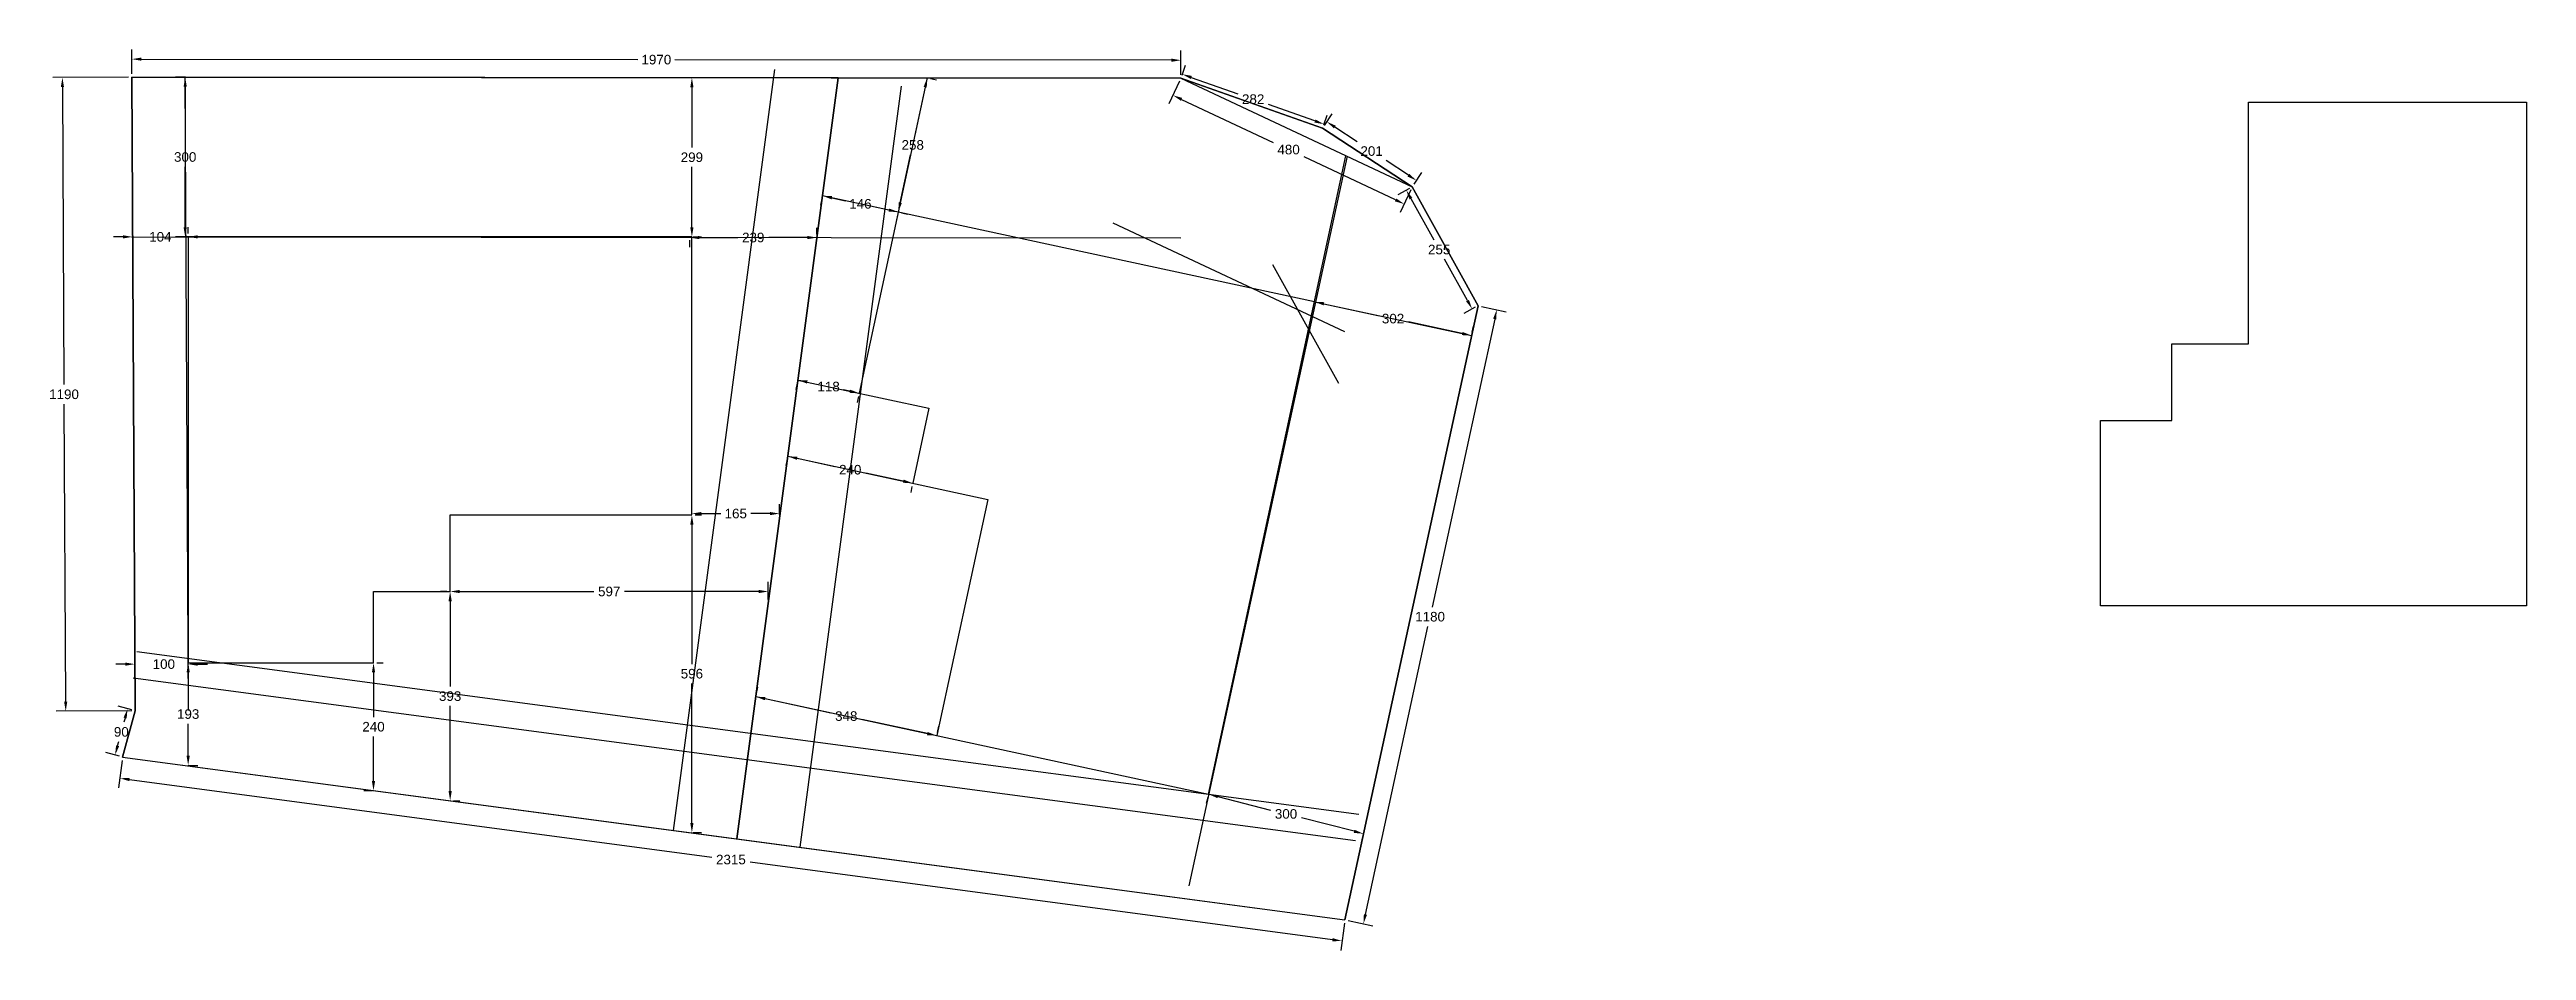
# Model space of a CAD drawing. Header units: inches. Extents: x -2903 to 3367, y -161 to 1064.
# Drawn here: x -679.21 to -632.7, y 558.26 to 575.18 of the extents above; entities that cross this region are included whole.
import ezdxf

# ---------------------------------------------------------------- set-up
doc = ezdxf.new("R2010")
doc.units = ezdxf.units.IN
doc.header["$MEASUREMENT"] = 0
doc.styles.get("Standard").update_dxf_attribs({"font": 'arial.ttf'})
doc.dimstyles.get("Standard").update_dxf_attribs({"dimtxt": 0.18, "dimasz": 0.18, "dimexe": 0.18, "dimexo": 0.0625, "dimgap": 0.09, "dimtad": 0, "dimtih": 1, "dimtoh": 1, "dimdec": 0, "dimlfac": 100, "dimzin": 0, "dimdsep": 46, "dimtxsty": 'Standard', "dimcen": 0.09, "dimadec": 0, "dimazin": 0, "dimtfac": 1, "dimtdec": 0, "dimtofl": 0, "dimtmove": 0, "dimatfit": 3, "dimfxl": 1, "dimtolj": 1, "dimtzin": 0, "dimarcsym": 0})

msp = doc.modelspace()

# ---------------------------------------------------------------- blocks, each defined once
blk = doc.blocks.new('*D396')
at = {"color": 0, "lineweight": -2, "transparency": 16777216}
for p, q in [((-677.843, 561.829), (-677.911, 561.316)), ((-677.709, 561.47), (-666.775, 560.015)), ((-655.118, 558.463), (-666.053, 559.919)), ((-654.895, 558.775), (-654.964, 558.261))]:
    blk.add_line(p, q, dxfattribs=at)
at = {"color": 0, "transparency": 16777216}
for points in [[(-677.705, 561.5), (-677.713, 561.441), (-677.887, 561.494)], [(-655.114, 558.493), (-655.122, 558.433), (-654.94, 558.439)]]:
    blk.add_solid(points, dxfattribs=at)
at = {"layer": 'Defpoints', "color": 0, "transparency": 16777216}
for p in [(-677.835, 561.891), (-654.887, 558.837), (-654.94, 558.439)]:
    blk.add_point(p, dxfattribs=at)
at = {"color": 0, "transparency": 16777216, "insert": (-666.414, 559.967), "char_height": 0.18, "attachment_point": 5}
blk.add_mtext('\\A1;2315', dxfattribs=at)
blk = doc.blocks.new('*D278')
at = {"color": 0, "lineweight": -2, "transparency": 16777216}
for p, q in [((-677.661, 562.777), (-677.917, 562.846)), ((-677.79, 562.625), (-677.811, 562.546)), ((-677.895, 561.908), (-678.151, 561.977)), ((-677.93, 562.104), (-677.909, 562.182))]:
    blk.add_line(p, q, dxfattribs=at)
at = {"color": 0, "transparency": 16777216}
for points in [[(-677.819, 562.633), (-677.761, 562.617), (-677.743, 562.799)], [(-677.959, 562.111), (-677.901, 562.096), (-677.977, 561.93)]]:
    blk.add_solid(points, dxfattribs=at)
at = {"layer": 'Defpoints', "color": 0, "transparency": 16777216}
for p in [(-677.743, 562.799), (-677.601, 562.76), (-677.835, 561.891)]:
    blk.add_point(p, dxfattribs=at)
at = {"color": 0, "transparency": 16777216, "insert": (-677.86, 562.364), "char_height": 0.18, "attachment_point": 5}
blk.add_mtext('\\A1;90', dxfattribs=at)
blk = doc.blocks.new('*D279')
at = {"color": 0, "lineweight": -2, "transparency": 16777216}
for p, q in [((-677.727, 574.66), (-679.147, 574.652)), ((-678.966, 574.473), (-678.937, 568.885)), ((-678.905, 562.933), (-678.935, 568.521)), ((-677.663, 562.76), (-679.084, 562.752))]:
    blk.add_line(p, q, dxfattribs=at)
at = {"color": 0, "transparency": 16777216}
for points in [[(-678.936, 574.473), (-678.996, 574.473), (-678.967, 574.653)], [(-678.875, 562.934), (-678.935, 562.933), (-678.904, 562.753)]]:
    blk.add_solid(points, dxfattribs=at)
at = {"layer": 'Defpoints', "color": 0, "transparency": 16777216}
for p in [(-678.967, 574.653), (-677.664, 574.66), (-677.601, 562.76)]:
    blk.add_point(p, dxfattribs=at)
at = {"color": 0, "transparency": 16777216, "insert": (-678.936, 568.703), "char_height": 0.18, "attachment_point": 5}
blk.add_mtext('\\A1;1190', dxfattribs=at)
blk = doc.blocks.new('*D280')
at = {"color": 0, "lineweight": -2, "transparency": 16777216}
for p, q in [((-677.664, 574.723), (-677.664, 575.177)), ((-677.484, 574.997), (-668.164, 574.988)), ((-658.144, 574.977), (-667.464, 574.987)), ((-657.964, 574.702), (-657.964, 575.157))]:
    blk.add_line(p, q, dxfattribs=at)
at = {"color": 0, "transparency": 16777216}
for points in [[(-677.484, 575.027), (-677.484, 574.967), (-677.664, 574.997)], [(-658.144, 575.007), (-658.144, 574.947), (-657.964, 574.977)]]:
    blk.add_solid(points, dxfattribs=at)
at = {"layer": 'Defpoints', "color": 0, "transparency": 16777216}
for p in [(-657.964, 574.977), (-677.664, 574.66), (-657.964, 574.64)]:
    blk.add_point(p, dxfattribs=at)
at = {"color": 0, "transparency": 16777216, "insert": (-667.814, 574.987), "char_height": 0.18, "attachment_point": 5}
blk.add_mtext('\\A1;1970', dxfattribs=at)
blk = doc.blocks.new('*D281')
at = {"color": 0, "lineweight": -2, "transparency": 16777216}
for p, q in [((-652.323, 570.355), (-651.859, 570.254)), ((-652.073, 570.117), (-653.247, 564.709)), ((-654.5, 558.937), (-653.326, 564.345)), ((-654.826, 558.824), (-654.362, 558.723))]:
    blk.add_line(p, q, dxfattribs=at)
at = {"color": 0, "transparency": 16777216}
for points in [[(-652.102, 570.123), (-652.044, 570.11), (-652.035, 570.293)], [(-654.529, 558.943), (-654.47, 558.931), (-654.538, 558.761)]]:
    blk.add_solid(points, dxfattribs=at)
at = {"layer": 'Defpoints', "color": 0, "transparency": 16777216}
for p in [(-652.384, 570.368), (-654.887, 558.837), (-654.538, 558.761)]:
    blk.add_point(p, dxfattribs=at)
at = {"color": 0, "transparency": 16777216, "insert": (-653.286, 564.527), "char_height": 0.18, "attachment_point": 5}
blk.add_mtext('\\A1;1180', dxfattribs=at)
blk = doc.blocks.new('*D282')
at = {"color": 0, "lineweight": -2, "transparency": 16777216}
for p, q in [((-657.991, 574.583), (-658.192, 574.156)), ((-657.952, 574.242), (-656.235, 573.435)), ((-653.934, 572.354), (-655.651, 573.161)), ((-653.647, 572.542), (-653.848, 572.115))]:
    blk.add_line(p, q, dxfattribs=at)
at = {"color": 0, "transparency": 16777216}
for points in [[(-657.94, 574.269), (-657.965, 574.215), (-658.115, 574.319)], [(-653.921, 572.381), (-653.947, 572.327), (-653.771, 572.277)]]:
    blk.add_solid(points, dxfattribs=at)
at = {"layer": 'Defpoints', "color": 0, "transparency": 16777216}
for p in [(-657.964, 574.64), (-653.62, 572.599), (-653.771, 572.277)]:
    blk.add_point(p, dxfattribs=at)
at = {"color": 0, "transparency": 16777216, "insert": (-655.943, 573.298), "char_height": 0.18, "attachment_point": 5}
blk.add_mtext('\\A1;480', dxfattribs=at)
blk = doc.blocks.new('*D283')
at = {"color": 0, "lineweight": -2, "transparency": 16777216}
for p, q in [((-653.675, 572.568), (-653.89, 572.449)), ((-653.645, 572.379), (-653.215, 571.603)), ((-652.584, 570.463), (-653.014, 571.239)), ((-652.439, 570.338), (-652.654, 570.219))]:
    blk.add_line(p, q, dxfattribs=at)
at = {"color": 0, "transparency": 16777216}
for points in [[(-653.619, 572.393), (-653.672, 572.364), (-653.733, 572.536)], [(-652.557, 570.478), (-652.61, 570.449), (-652.496, 570.306)]]:
    blk.add_solid(points, dxfattribs=at)
at = {"layer": 'Defpoints', "color": 0, "transparency": 16777216}
for p in [(-653.62, 572.599), (-652.496, 570.306), (-652.384, 570.368)]:
    blk.add_point(p, dxfattribs=at)
at = {"color": 0, "transparency": 16777216, "insert": (-653.115, 571.421), "char_height": 0.18, "attachment_point": 5}
blk.add_mtext('\\A1;255', dxfattribs=at)
blk = doc.blocks.new('*D284')
at = {"color": 0, "lineweight": -2, "transparency": 16777216}
for p, q in [((-657.944, 574.699), (-657.879, 574.883)), ((-657.769, 574.654), (-656.898, 574.347)), ((-655.448, 573.836), (-656.319, 574.143)), ((-655.284, 573.761), (-655.219, 573.945))]:
    blk.add_line(p, q, dxfattribs=at)
at = {"color": 0, "transparency": 16777216}
for points in [[(-657.759, 574.682), (-657.779, 574.625), (-657.938, 574.714)], [(-655.438, 573.864), (-655.458, 573.807), (-655.279, 573.776)]]:
    blk.add_solid(points, dxfattribs=at)
at = {"layer": 'Defpoints', "color": 0, "transparency": 16777216}
for p in [(-657.964, 574.64), (-657.938, 574.714), (-655.304, 573.702)]:
    blk.add_point(p, dxfattribs=at)
at = {"color": 0, "transparency": 16777216, "insert": (-656.608, 574.245), "char_height": 0.18, "attachment_point": 5}
blk.add_mtext('\\A1;282', dxfattribs=at)
blk = doc.blocks.new('*D285')
at = {"color": 0, "lineweight": -2, "transparency": 16777216}
for p, q in [((-655.27, 573.754), (-655.127, 573.972)), ((-655.075, 573.723), (-654.657, 573.449)), ((-653.692, 572.817), (-654.111, 573.091)), ((-653.586, 572.651), (-653.443, 572.869))]:
    blk.add_line(p, q, dxfattribs=at)
at = {"color": 0, "transparency": 16777216}
for points in [[(-655.059, 573.748), (-655.092, 573.698), (-655.226, 573.822)], [(-653.676, 572.842), (-653.709, 572.792), (-653.542, 572.718)]]:
    blk.add_solid(points, dxfattribs=at)
at = {"layer": 'Defpoints', "color": 0, "transparency": 16777216}
for p in [(-655.304, 573.702), (-653.62, 572.599), (-653.542, 572.718)]:
    blk.add_point(p, dxfattribs=at)
at = {"color": 0, "transparency": 16777216, "insert": (-654.384, 573.27), "char_height": 0.18, "attachment_point": 5}
blk.add_mtext('\\A1;201', dxfattribs=at)
blk = doc.blocks.new('*D286')
at = {"color": 0, "lineweight": -2, "transparency": 16777216}
for p, q in [((-676.605, 563.482), (-676.605, 562.881)), ((-676.543, 563.662), (-676.425, 563.662)), ((-676.605, 561.916), (-676.605, 562.517)), ((-676.603, 561.736), (-676.425, 561.736))]:
    blk.add_line(p, q, dxfattribs=at)
at = {"color": 0, "transparency": 16777216}
for points in [[(-676.635, 563.482), (-676.575, 563.482), (-676.605, 563.662)], [(-676.635, 561.916), (-676.575, 561.916), (-676.605, 561.736)]]:
    blk.add_solid(points, dxfattribs=at)
at = {"layer": 'Defpoints', "color": 0, "transparency": 16777216}
for p in [(-676.605, 563.662), (-676.666, 561.736), (-676.605, 561.736)]:
    blk.add_point(p, dxfattribs=at)
at = {"color": 0, "transparency": 16777216, "insert": (-676.605, 562.699), "char_height": 0.18, "attachment_point": 5}
blk.add_mtext('\\A1;193', dxfattribs=at)
blk = doc.blocks.new('*D287')
at = {"color": 0, "lineweight": -2, "transparency": 16777216}
for p, q in [((-677.785, 563.637), (-677.965, 563.637)), ((-677.605, 563.601), (-677.605, 563.457)), ((-676.605, 563.599), (-676.605, 563.457)), ((-676.425, 563.637), (-676.245, 563.637))]:
    blk.add_line(p, q, dxfattribs=at)
at = {"color": 0, "transparency": 16777216}
for points in [[(-677.785, 563.667), (-677.785, 563.607), (-677.605, 563.637)], [(-676.425, 563.667), (-676.425, 563.607), (-676.605, 563.637)]]:
    blk.add_solid(points, dxfattribs=at)
at = {"layer": 'Defpoints', "color": 0, "transparency": 16777216}
for p in [(-677.605, 563.664), (-677.605, 563.637), (-676.605, 563.662)]:
    blk.add_point(p, dxfattribs=at)
at = {"color": 0, "transparency": 16777216, "insert": (-677.062, 563.637), "char_height": 0.18, "attachment_point": 5}
blk.add_mtext('\\A1;100', dxfattribs=at)
blk = doc.blocks.new('*D288')
at = {"color": 0, "lineweight": -2, "transparency": 16777216}
for p, q in [((-667.147, 566.502), (-667.147, 566.644)), ((-665.5, 566.449), (-665.5, 566.644)), ((-666.967, 566.464), (-666.605, 566.464)), ((-665.68, 566.464), (-666.042, 566.464))]:
    blk.add_line(p, q, dxfattribs=at)
at = {"color": 0, "transparency": 16777216}
for points in [[(-666.967, 566.494), (-666.967, 566.434), (-667.147, 566.464)], [(-665.68, 566.494), (-665.68, 566.434), (-665.5, 566.464)]]:
    blk.add_solid(points, dxfattribs=at)
at = {"layer": 'Defpoints', "color": 0, "transparency": 16777216}
for p in [(-667.147, 566.439), (-665.5, 566.464), (-665.5, 566.387)]:
    blk.add_point(p, dxfattribs=at)
at = {"color": 0, "transparency": 16777216, "insert": (-666.323, 566.464), "char_height": 0.18, "attachment_point": 5}
blk.add_mtext('\\A1;165', dxfattribs=at)
blk = doc.blocks.new('*D289')
at = {"color": 0, "lineweight": -2, "transparency": 16777216}
for p, q in [((-667.19, 571.597), (-667.19, 571.467)), ((-667.01, 571.647), (-666.285, 571.647)), ((-664.98, 571.647), (-665.704, 571.647)), ((-664.8, 571.709), (-664.8, 571.827))]:
    blk.add_line(p, q, dxfattribs=at)
at = {"color": 0, "transparency": 16777216}
for points in [[(-667.01, 571.677), (-667.01, 571.617), (-667.19, 571.647)], [(-664.98, 571.677), (-664.98, 571.617), (-664.8, 571.647)]]:
    blk.add_solid(points, dxfattribs=at)
at = {"layer": 'Defpoints', "color": 0, "transparency": 16777216}
for p in [(-667.19, 571.659), (-664.8, 571.647), (-664.8, 571.647)]:
    blk.add_point(p, dxfattribs=at)
at = {"color": 0, "transparency": 16777216, "insert": (-665.995, 571.647), "char_height": 0.18, "attachment_point": 5}
blk.add_mtext('\\A1;239', dxfattribs=at)
blk = doc.blocks.new('*D290')
at = {"color": 0, "lineweight": -2, "transparency": 16777216}
for p, q in [((-673.125, 563.482), (-673.125, 562.643)), ((-673.063, 563.662), (-672.945, 563.662)), ((-673.125, 561.44), (-673.125, 562.279)), ((-673.152, 561.26), (-673.305, 561.26))]:
    blk.add_line(p, q, dxfattribs=at)
at = {"color": 0, "transparency": 16777216}
for points in [[(-673.155, 563.482), (-673.095, 563.482), (-673.125, 563.662)], [(-673.155, 561.44), (-673.095, 561.44), (-673.125, 561.26)]]:
    blk.add_solid(points, dxfattribs=at)
at = {"layer": 'Defpoints', "color": 0, "transparency": 16777216}
for p in [(-673.125, 563.662), (-673.125, 561.26), (-673.089, 561.26)]:
    blk.add_point(p, dxfattribs=at)
at = {"color": 0, "transparency": 16777216, "insert": (-673.125, 562.461), "char_height": 0.18, "attachment_point": 5}
blk.add_mtext('\\A1;240', dxfattribs=at)
blk = doc.blocks.new('*D291')
at = {"color": 0, "lineweight": -2, "transparency": 16777216}
for p, q in [((-671.685, 565.062), (-671.685, 565.181)), ((-665.713, 564.852), (-665.713, 565.181)), ((-671.505, 565.001), (-668.988, 565.001)), ((-665.893, 565.001), (-668.41, 565.001))]:
    blk.add_line(p, q, dxfattribs=at)
at = {"color": 0, "transparency": 16777216}
for points in [[(-671.505, 565.031), (-671.505, 564.971), (-671.685, 565.001)], [(-665.893, 565.031), (-665.893, 564.971), (-665.713, 565.001)]]:
    blk.add_solid(points, dxfattribs=at)
at = {"layer": 'Defpoints', "color": 0, "transparency": 16777216}
for p in [(-671.685, 564.999), (-665.713, 565.001), (-665.713, 564.79)]:
    blk.add_point(p, dxfattribs=at)
at = {"color": 0, "transparency": 16777216, "insert": (-668.699, 565.001), "char_height": 0.18, "attachment_point": 5}
blk.add_mtext('\\A1;597', dxfattribs=at)
blk = doc.blocks.new('*D292')
at = {"color": 0, "lineweight": -2, "transparency": 16777216}
for p, q in [((-671.748, 564.999), (-671.866, 564.999)), ((-671.686, 564.819), (-671.686, 563.218)), ((-671.686, 561.253), (-671.686, 562.854)), ((-671.623, 561.073), (-671.506, 561.073))]:
    blk.add_line(p, q, dxfattribs=at)
at = {"color": 0, "transparency": 16777216}
for points in [[(-671.716, 564.819), (-671.656, 564.819), (-671.686, 564.999)], [(-671.716, 561.253), (-671.656, 561.253), (-671.686, 561.073)]]:
    blk.add_solid(points, dxfattribs=at)
at = {"layer": 'Defpoints', "color": 0, "transparency": 16777216}
for p in [(-671.685, 564.999), (-671.686, 561.073), (-671.686, 561.073)]:
    blk.add_point(p, dxfattribs=at)
at = {"color": 0, "transparency": 16777216, "insert": (-671.686, 563.036), "char_height": 0.18, "attachment_point": 5}
blk.add_mtext('\\A1;393', dxfattribs=at)
blk = doc.blocks.new('*D293')
at = {"color": 0, "lineweight": -2, "transparency": 16777216}
for p, q in [((-677.828, 571.66), (-678.008, 571.66)), ((-677.648, 571.723), (-677.648, 571.84)), ((-676.605, 571.722), (-676.605, 571.84)), ((-676.425, 571.66), (-676.245, 571.66))]:
    blk.add_line(p, q, dxfattribs=at)
at = {"color": 0, "transparency": 16777216}
for points in [[(-677.828, 571.69), (-677.828, 571.63), (-677.648, 571.66)], [(-676.425, 571.69), (-676.425, 571.63), (-676.605, 571.66)]]:
    blk.add_solid(points, dxfattribs=at)
at = {"layer": 'Defpoints', "color": 0, "transparency": 16777216}
for p in [(-677.648, 571.66), (-677.648, 571.66), (-676.605, 571.659)]:
    blk.add_point(p, dxfattribs=at)
at = {"color": 0, "transparency": 16777216, "insert": (-677.127, 571.66), "char_height": 0.18, "attachment_point": 5}
blk.add_mtext('\\A1;104', dxfattribs=at)
blk = doc.blocks.new('*D294')
at = {"color": 0, "lineweight": -2, "transparency": 16777216}
for p, q in [((-676.656, 574.659), (-676.841, 574.659)), ((-676.661, 574.479), (-676.661, 573.341)), ((-676.661, 571.839), (-676.661, 572.977)), ((-676.668, 571.659), (-676.841, 571.659))]:
    blk.add_line(p, q, dxfattribs=at)
at = {"color": 0, "transparency": 16777216}
for points in [[(-676.691, 574.479), (-676.631, 574.479), (-676.661, 574.659)], [(-676.691, 571.839), (-676.631, 571.839), (-676.661, 571.659)]]:
    blk.add_solid(points, dxfattribs=at)
at = {"layer": 'Defpoints', "color": 0, "transparency": 16777216}
for p in [(-676.661, 574.659), (-676.593, 574.659), (-676.605, 571.659)]:
    blk.add_point(p, dxfattribs=at)
at = {"color": 0, "transparency": 16777216, "insert": (-676.661, 573.159), "char_height": 0.18, "attachment_point": 5}
blk.add_mtext('\\A1;300', dxfattribs=at)
blk = doc.blocks.new('*D295')
at = {"color": 0, "lineweight": -2, "transparency": 16777216}
for p, q in [((-667.183, 574.65), (-666.967, 574.65)), ((-667.147, 574.47), (-667.147, 573.336)), ((-667.147, 571.839), (-667.147, 572.972)), ((-667.127, 571.659), (-666.967, 571.659))]:
    blk.add_line(p, q, dxfattribs=at)
at = {"color": 0, "transparency": 16777216}
for points in [[(-667.177, 574.47), (-667.117, 574.47), (-667.147, 574.65)], [(-667.177, 571.839), (-667.117, 571.839), (-667.147, 571.659)]]:
    blk.add_solid(points, dxfattribs=at)
at = {"layer": 'Defpoints', "color": 0, "transparency": 16777216}
for p in [(-667.246, 574.65), (-667.147, 574.65), (-667.19, 571.659)]:
    blk.add_point(p, dxfattribs=at)
at = {"color": 0, "transparency": 16777216, "insert": (-667.147, 573.154), "char_height": 0.18, "attachment_point": 5}
blk.add_mtext('\\A1;299', dxfattribs=at)
blk = doc.blocks.new('*D296')
at = {"color": 0, "lineweight": -2, "transparency": 16777216}
for p, q in [((-667.147, 566.259), (-667.147, 563.639)), ((-667.085, 566.439), (-666.967, 566.439)), ((-667.147, 560.655), (-667.147, 563.275)), ((-667.128, 560.475), (-666.967, 560.475))]:
    blk.add_line(p, q, dxfattribs=at)
at = {"color": 0, "transparency": 16777216}
for points in [[(-667.177, 566.259), (-667.117, 566.259), (-667.147, 566.439)], [(-667.177, 560.655), (-667.117, 560.655), (-667.147, 560.475)]]:
    blk.add_solid(points, dxfattribs=at)
at = {"layer": 'Defpoints', "color": 0, "transparency": 16777216}
for p in [(-667.147, 566.439), (-667.19, 560.475), (-667.147, 560.475)]:
    blk.add_point(p, dxfattribs=at)
at = {"color": 0, "transparency": 16777216, "insert": (-667.147, 563.457), "char_height": 0.18, "attachment_point": 5}
blk.add_mtext('\\A1;596', dxfattribs=at)
blk = doc.blocks.new('*D297')
at = {"color": 0, "lineweight": -2, "transparency": 16777216}
for p, q in [((-655.442, 570.503), (-655.418, 570.618)), ((-655.28, 570.404), (-654.269, 570.186)), ((-652.682, 569.845), (-653.693, 570.062)), ((-652.493, 569.868), (-652.468, 569.983))]:
    blk.add_line(p, q, dxfattribs=at)
at = {"color": 0, "transparency": 16777216}
for points in [[(-655.273, 570.433), (-655.286, 570.374), (-655.456, 570.442)], [(-652.675, 569.874), (-652.688, 569.815), (-652.506, 569.807)]]:
    blk.add_solid(points, dxfattribs=at)
at = {"layer": 'Defpoints', "color": 0, "transparency": 16777216}
for p in [(-655.456, 570.442), (-655.456, 570.442), (-652.506, 569.807)]:
    blk.add_point(p, dxfattribs=at)
at = {"color": 0, "transparency": 16777216, "insert": (-653.981, 570.124), "char_height": 0.18, "attachment_point": 5}
blk.add_mtext('\\A1;302', dxfattribs=at)
blk = doc.blocks.new('*D187')
at = {"color": 0, "lineweight": -2, "transparency": 16777216}
for p, q in [((-657.461, 561.135), (-657.49, 561.021)), ((-657.271, 561.151), (-656.28, 560.898)), ((-654.711, 560.498), (-655.703, 560.751)), ((-654.552, 560.393), (-654.581, 560.279))]:
    blk.add_line(p, q, dxfattribs=at)
at = {"color": 0, "transparency": 16777216}
for points in [[(-657.264, 561.18), (-657.279, 561.122), (-657.446, 561.195)], [(-654.704, 560.527), (-654.719, 560.469), (-654.537, 560.453)]]:
    blk.add_solid(points, dxfattribs=at)
at = {"layer": 'Defpoints', "color": 0, "transparency": 16777216}
for p in [(-657.446, 561.195), (-654.537, 560.453), (-654.537, 560.453)]:
    blk.add_point(p, dxfattribs=at)
at = {"color": 0, "transparency": 16777216, "insert": (-655.991, 560.824), "char_height": 0.18, "attachment_point": 5}
blk.add_mtext('\\A1;300', dxfattribs=at)
blk = doc.blocks.new('*D298')
at = {"color": 0, "lineweight": -2, "transparency": 16777216}
for p, q in [((-664.708, 572.371), (-664.733, 572.256)), ((-664.519, 572.394), (-664.264, 572.339)), ((-663.448, 572.164), (-663.703, 572.219)), ((-663.285, 572.065), (-663.31, 571.95))]:
    blk.add_line(p, q, dxfattribs=at)
at = {"color": 0, "transparency": 16777216}
for points in [[(-664.513, 572.424), (-664.526, 572.365), (-664.695, 572.432)], [(-663.441, 572.193), (-663.454, 572.134), (-663.272, 572.126)]]:
    blk.add_solid(points, dxfattribs=at)
at = {"layer": 'Defpoints', "color": 0, "transparency": 16777216}
for p in [(-664.695, 572.432), (-664.695, 572.432), (-663.272, 572.126)]:
    blk.add_point(p, dxfattribs=at)
at = {"color": 0, "transparency": 16777216, "insert": (-663.983, 572.279), "char_height": 0.18, "attachment_point": 5}
blk.add_mtext('\\A1;146', dxfattribs=at)
blk = doc.blocks.new('*D299')
at = {"color": 0, "lineweight": -2, "transparency": 16777216}
for p, q in [((-665.169, 568.911), (-665.194, 568.796)), ((-664.98, 568.934), (-664.861, 568.908)), ((-664.181, 568.762), (-664.3, 568.787)), ((-664.018, 568.663), (-664.043, 568.548))]:
    blk.add_line(p, q, dxfattribs=at)
at = {"color": 0, "transparency": 16777216}
for points in [[(-664.974, 568.963), (-664.986, 568.905), (-665.156, 568.972)], [(-664.174, 568.791), (-664.187, 568.732), (-664.005, 568.724)]]:
    blk.add_solid(points, dxfattribs=at)
at = {"layer": 'Defpoints', "color": 0, "transparency": 16777216}
for p in [(-665.156, 568.972), (-664.005, 568.724), (-664.005, 568.724)]:
    blk.add_point(p, dxfattribs=at)
at = {"color": 0, "transparency": 16777216, "insert": (-664.58, 568.848), "char_height": 0.18, "attachment_point": 5}
blk.add_mtext('\\A1;118', dxfattribs=at)
blk = doc.blocks.new('*D300')
at = {"color": 0, "lineweight": -2, "transparency": 16777216}
for p, q in [((-665.36, 567.479), (-665.384, 567.364)), ((-665.17, 567.502), (-664.464, 567.35)), ((-663.177, 567.072), (-663.883, 567.225)), ((-663.014, 566.973), (-663.038, 566.858))]:
    blk.add_line(p, q, dxfattribs=at)
at = {"color": 0, "transparency": 16777216}
for points in [[(-665.164, 567.531), (-665.177, 567.473), (-665.346, 567.54)], [(-663.17, 567.102), (-663.183, 567.043), (-663.001, 567.034)]]:
    blk.add_solid(points, dxfattribs=at)
at = {"layer": 'Defpoints', "color": 0, "transparency": 16777216}
for p in [(-665.346, 567.54), (-663.001, 567.034), (-663.001, 567.034)]:
    blk.add_point(p, dxfattribs=at)
at = {"color": 0, "transparency": 16777216, "insert": (-664.174, 567.287), "char_height": 0.18, "attachment_point": 5}
blk.add_mtext('\\A1;240', dxfattribs=at)
blk = doc.blocks.new('*D301')
at = {"color": 0, "lineweight": -2, "transparency": 16777216}
for p, q in [((-665.934, 563.088), (-665.909, 563.203)), ((-665.771, 562.989), (-664.537, 562.723)), ((-662.725, 562.332), (-663.959, 562.598)), ((-662.536, 562.356), (-662.511, 562.47))]:
    blk.add_line(p, q, dxfattribs=at)
at = {"color": 0, "transparency": 16777216}
for points in [[(-665.765, 563.018), (-665.778, 562.959), (-665.947, 563.027)], [(-662.718, 562.362), (-662.731, 562.303), (-662.549, 562.295)]]:
    blk.add_solid(points, dxfattribs=at)
at = {"layer": 'Defpoints', "color": 0, "transparency": 16777216}
for p in [(-665.947, 563.027), (-662.549, 562.295), (-662.549, 562.295)]:
    blk.add_point(p, dxfattribs=at)
at = {"color": 0, "transparency": 16777216, "insert": (-664.248, 562.661), "char_height": 0.18, "attachment_point": 5}
blk.add_mtext('\\A1;348', dxfattribs=at)
blk = doc.blocks.new('*D303')
at = {"color": 0, "lineweight": -2, "transparency": 16777216}
for p, q in [((-662.767, 574.469), (-662.961, 573.567)), ((-662.668, 574.632), (-662.553, 574.607)), ((-663.234, 572.302), (-663.039, 573.203)), ((-663.211, 572.113), (-663.096, 572.088))]:
    blk.add_line(p, q, dxfattribs=at)
at = {"color": 0, "transparency": 16777216}
for points in [[(-662.796, 574.475), (-662.737, 574.463), (-662.729, 574.645)], [(-663.263, 572.308), (-663.204, 572.295), (-663.272, 572.126)]]:
    blk.add_solid(points, dxfattribs=at)
at = {"layer": 'Defpoints', "color": 0, "transparency": 16777216}
for p in [(-662.729, 574.645), (-662.729, 574.645), (-663.272, 572.126)]:
    blk.add_point(p, dxfattribs=at)
at = {"color": 0, "transparency": 16777216, "insert": (-663, 573.385), "char_height": 0.18, "attachment_point": 5}
blk.add_mtext('\\A1;258', dxfattribs=at)

# ---------------------------------------------------------------- dimensions: what is measured, and where the dimension line sits
for p1, p2, distance, picture, middle in [((-677.664, 574.66), (-657.964, 574.64), 0.337, '*D280', (-667.814, 574.987)), ((-655.304, 573.702), (-657.964, 574.64), -0.078, '*D284', (-656.608, 574.245)), ((-677.601, 562.76), (-677.664, 574.66), 1.303, '*D279', (-678.936, 568.703)), ((-663.272, 572.126), (-662.729, 574.645), 0, '*D303', (-663, 573.385)), ((-657.964, 574.64), (-653.62, 572.599), -0.355, '*D282', (-655.943, 573.298)), ((-655.304, 573.702), (-653.62, 572.599), 0.143, '*D285', (-654.384, 573.27)), ((-653.62, 572.599), (-652.384, 570.368), -0.129, '*D283', (-653.115, 571.421)), ((-663.272, 572.126), (-664.695, 572.432), 0, '*D298', (-663.983, 572.279)), ((-652.506, 569.807), (-655.456, 570.442), 0, '*D297', (-653.981, 570.124)), ((-652.384, 570.368), (-654.887, 558.837), 0.357, '*D281', (-653.286, 564.527)), ((-665.156, 568.972), (-664.005, 568.724), 0, '*D299', (-664.58, 568.848)), ((-665.346, 567.54), (-663.001, 567.034), 0, '*D300', (-664.174, 567.287)), ((-665.947, 563.027), (-662.549, 562.295), 0, '*D301', (-664.248, 562.661)), ((-657.446, 561.195), (-654.537, 560.453), 0, '*D187', (-655.991, 560.824))]:
    dim = msp.add_aligned_dim(p1=p1, p2=p2, distance=distance, dimstyle='Standard')
    dim.commit()
    dim.dimension.update_dxf_attribs({"geometry": picture, "text_midpoint": middle})
for base, p1, p2, picture, middle in [((-676.661, 574.659), (-676.605, 571.659), (-676.593, 574.659), '*D294', (-676.661, 573.159)), ((-667.147, 574.65), (-667.19, 571.659), (-667.246, 574.65), '*D295', (-667.147, 573.154)), ((-667.147, 560.475), (-667.147, 566.439), (-667.19, 560.475), '*D296', (-667.147, 563.457)), ((-671.686, 561.073), (-671.685, 564.999), (-671.686, 561.073), '*D292', (-671.686, 563.036)), ((-676.605, 561.736), (-676.605, 563.662), (-676.666, 561.736), '*D286', (-676.605, 562.699)), ((-673.125, 561.26), (-673.125, 563.662), (-673.089, 561.26), '*D290', (-673.125, 562.461))]:
    dim = msp.add_linear_dim(base=base, p1=p1, p2=p2, angle=90, dimstyle='Standard')
    dim.commit()
    dim.dimension.update_dxf_attribs({"geometry": picture, "text_midpoint": middle})
for base, p1, p2, picture, middle in [((-677.648, 571.66), (-676.605, 571.659), (-677.648, 571.66), '*D293', (-677.127, 571.66)), ((-664.8, 571.647), (-667.19, 571.659), (-664.8, 571.647), '*D289', (-665.995, 571.647)), ((-665.5, 566.464), (-667.147, 566.439), (-665.5, 566.387), '*D288', (-666.323, 566.464)), ((-665.713, 565.001), (-671.685, 564.999), (-665.713, 564.79), '*D291', (-668.699, 565.001))]:
    dim = msp.add_linear_dim(base=base, p1=p1, p2=p2, dimstyle='Standard')
    dim.commit()
    dim.dimension.update_dxf_attribs({"geometry": picture, "text_midpoint": middle})
dim = msp.add_linear_dim(base=(-677.605, 563.637), p1=(-676.605, 563.662), p2=(-677.605, 563.664), dimstyle='Standard')
dim.commit()
dim.dimension.update_dxf_attribs({"geometry": '*D287', "text_midpoint": (-677.062, 563.637), "dimtype": 160})
for base, p2, angle, picture, middle, dimtype in [((-677.743, 562.799), (-677.601, 562.76), 74.9304, '*D278', (-677.86, 562.364), 161), ((-654.94, 558.439), (-654.887, 558.837), 352.4179, '*D396', (-666.414, 559.967), 160)]:
    dim = msp.add_linear_dim(base=base, p1=(-677.835, 561.891), p2=p2, angle=angle, dimstyle='Standard')
    dim.commit()
    dim.dimension.update_dxf_attribs({"geometry": picture, "text_midpoint": middle, "dimtype": dimtype})

# ---------------------------------------------------------------- linework, layer by layer
for p, q in [((-677.601, 562.76), (-677.664, 574.66)), ((-677.664, 574.66), (-657.964, 574.64)), ((-676.601, 562.766), (-676.664, 574.666)), ((-662.729, 574.645), (-664.005, 568.724)), ((-657.964, 574.64), (-653.62, 572.599)), ((-657.964, 574.64), (-655.304, 573.702)), ((-655.304, 573.702), (-653.62, 572.599)), ((-657.446, 561.195), (-654.865, 573.184)), ((-653.62, 572.599), (-652.384, 570.368)), ((-655.454, 570.441), (-664.695, 572.432)), ((-677.667, 571.66), (-657.968, 571.64)), ((-659.24, 571.925), (-654.896, 569.883)), ((-656.244, 571.144), (-655.008, 568.914)), ((-657.446, 561.195), (-655.454, 570.441)), ((-655.456, 570.442), (-652.506, 569.807)), ((-652.384, 570.368), (-654.887, 558.837)), ((-665.156, 568.972), (-662.697, 568.442)), ((-662.697, 568.442), (-663.001, 567.034)), ((-665.346, 567.54), (-661.593, 566.731)), ((-661.593, 566.731), (-662.549, 562.295)), ((-677.571, 563.874), (-654.623, 560.819)), ((-677.835, 561.891), (-677.601, 562.76)), ((-665.947, 563.027), (-657.446, 561.195)), ((-677.835, 561.891), (-654.887, 558.837))]:
    msp.add_line(p, q)
at = {"color": 1}
for p, q in [((-667.492, 560.515), (-665.59, 574.805)), ((-666.303, 560.356), (-664.4, 574.647)), ((-665.113, 560.198), (-663.211, 574.488))]:
    msp.add_line(p, q, dxfattribs=at)
at = {"color": 40, "true_color": 0xf8d731}
for p, q in [((-654.845, 573.174), (-657.819, 559.473)), ((-667.19, 571.659), (-676.648, 571.659))]:
    msp.add_line(p, q, dxfattribs=at)
at = {"color": 2, "true_color": 0xf1eb1f}
msp.add_line((-677.637, 563.378), (-654.689, 560.324), dxfattribs=at)
for points in [[(-677.664, 574.66), (-677.601, 562.76), (-677.835, 561.891), (-666.303, 560.356), (-664.4, 574.647), (-677.664, 574.66)], [(-664.4, 574.647), (-666.303, 560.356), (-654.887, 558.837), (-652.384, 570.368), (-653.62, 572.599), (-655.304, 573.702), (-657.964, 574.64), (-664.4, 574.647)], [(-632.7, 564.733), (-640.697, 564.733), (-640.697, 568.213), (-639.36, 568.213), (-639.36, 569.653), (-637.92, 569.653), (-637.92, 574.191), (-632.7, 574.191), (-632.7, 564.733)], [(-676.605, 571.659), (-676.605, 563.662), (-673.125, 563.662), (-673.125, 564.999), (-671.685, 564.999), (-671.685, 566.439), (-667.147, 566.439), (-667.147, 571.659), (-676.605, 571.659)]]:
    msp.add_lwpolyline(points)
at = {"color": 40, "true_color": 0xf8d731}
msp.add_lwpolyline([(-667.147, 567.579), (-667.147, 571.659), (-676.605, 571.659), (-676.605, 563.662), (-673.125, 563.662)], dxfattribs=at)

msp.set_redraw_order([(e.dxf.handle, doc.entitydb.next_handle()) for e in msp.query("TEXT MTEXT ATTDEF DIMENSION ARC_DIMENSION")])  # texts and dimensions are drawn at this point

doc.saveas('drawing.dxf')
